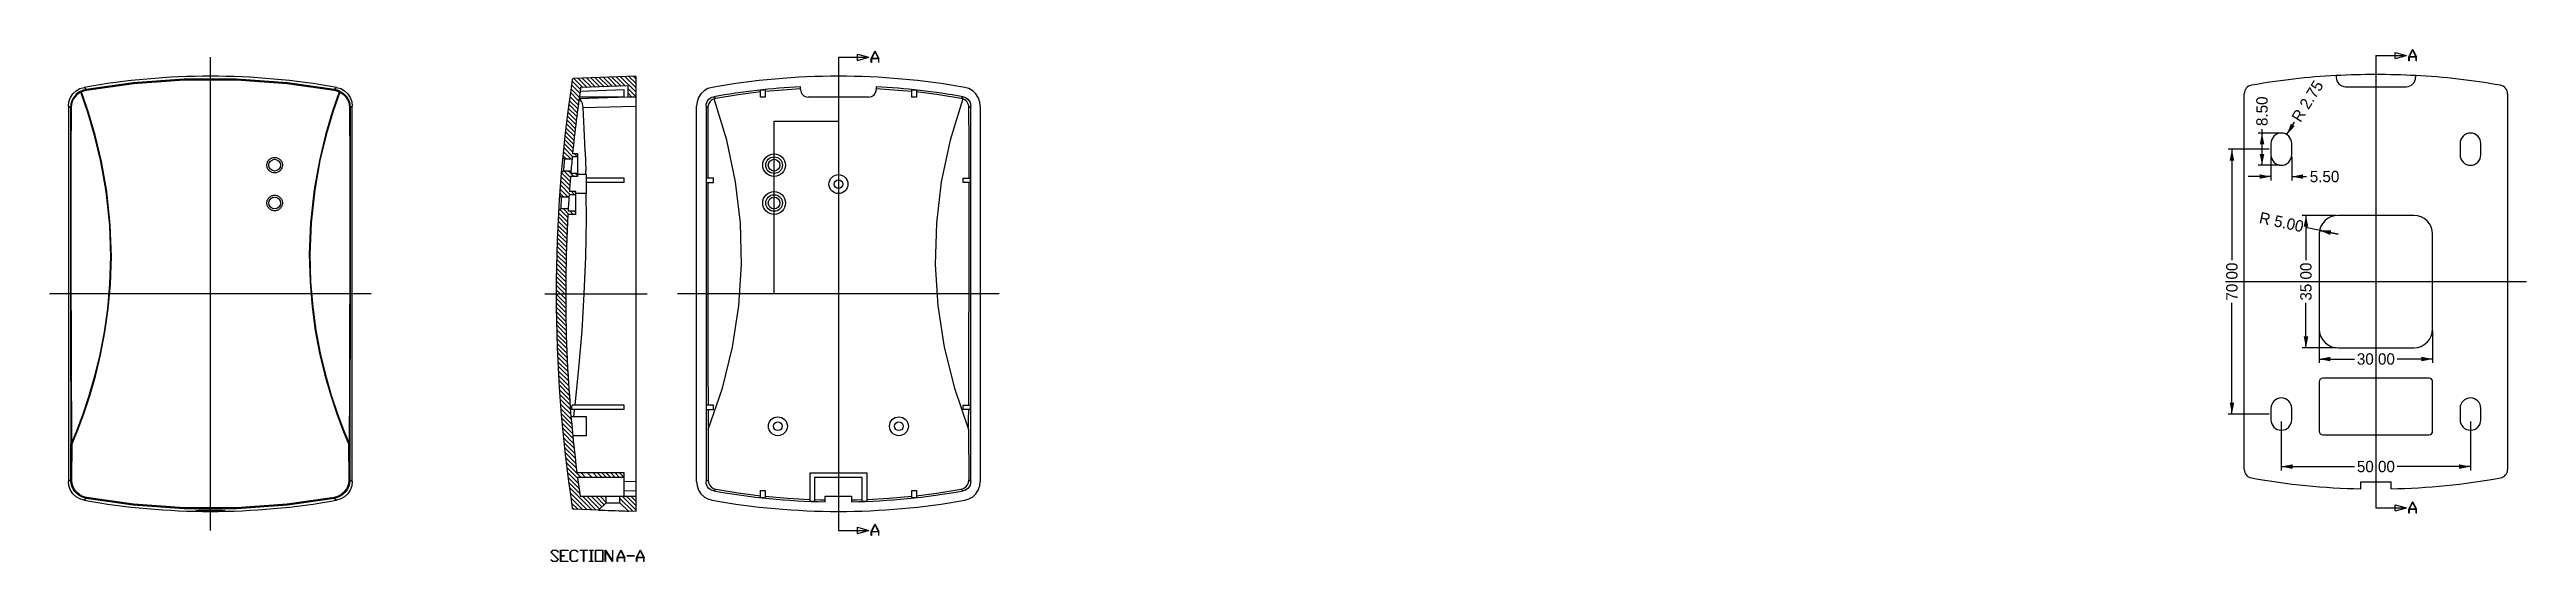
# Model space of a CAD drawing. Extents: x -572 to 82, y -63 to 72.
import ezdxf

# ---------------------------------------------------------------- set-up
doc = ezdxf.new("R2010")
doc.units = 0
doc.header["$MEASUREMENT"] = 0
for name, pattern in [('center', [0]), ('dashed', [0]), ('solid', [0])]:
    doc.linetypes.add(name, pattern=pattern)
doc.layers.add('254', color=7, linetype='solid')
doc.layers.add('255', color=7, linetype='solid')
doc.dimstyles.get("Standard").update_dxf_attribs({"dimtxt": 0.18, "dimasz": 0.18, "dimexe": 0.18, "dimexo": 0.0625, "dimgap": 0.09, "dimtad": 0, "dimtih": 1, "dimtoh": 1, "dimdec": 4, "dimzin": 0, "dimdsep": 46, "dimtxsty": 'Standard', "dimcen": 0.09, "dimadec": 0, "dimazin": 0, "dimtfac": 1, "dimtdec": 4, "dimtofl": 0, "dimtmove": 0, "dimatfit": 0, "dimfxl": 0, "dimtolj": 1, "dimtzin": 0, "dimarcsym": 0})

msp = doc.modelspace()

# ---------------------------------------------------------------- blocks, each defined once
blk = doc.blocks.new('*D57')
at = {"layer": '254', "color": 4, "linetype": 'solid'}
for p, q in [((32.48, 23.01), (23.91, 24.85)), ((27.59, 24.06), (32.48, 23.01))]:
    blk.add_line(p, q, dxfattribs=at)
blk.add_solid([(30.65, 24.02), (30.4, 22.85), (27.59, 24.06)], dxfattribs=at)
at = {"layer": '254', "color": 4, "linetype": 'solid', "insert": (17.52, 26.23), "char_height": 3, "attachment_point": 5, "rotation": 347.85944}
blk.add_mtext('{\\H3.000000;R 5.00}', dxfattribs=at)
blk = doc.blocks.new('*D59')
at = {"layer": '254', "color": 4, "linetype": 'solid'}
blk.add_line((18.93, 49.35), (20.95, 52.63), dxfattribs=at)
blk.add_solid([(19.99, 52.22), (21.02, 51.59), (18.93, 49.35)], dxfattribs=at)
at = {"layer": '254', "color": 4, "linetype": 'solid', "insert": (24.4, 58.19), "char_height": 3, "attachment_point": 5, "rotation": 58.2698}
blk.add_mtext('{\\H3.000000;R 2.75}', dxfattribs=at)
blk = doc.blocks.new('*D60')
at = {"layer": '254', "color": 4, "linetype": 'solid'}
for p, q in [((14.73, 43.51), (14.73, 37.26)), ((20.23, 43.51), (20.23, 37.26)), ((14.73, 38.26), (8.73, 38.26)), ((20.23, 38.26), (24.17, 38.26))]:
    blk.add_line(p, q, dxfattribs=at)
for points in [[(11.73, 37.66), (11.73, 38.86), (14.73, 38.26)], [(23.23, 38.86), (23.23, 37.66), (20.23, 38.26)]]:
    blk.add_solid(points, dxfattribs=at)
at = {"layer": '254', "color": 4, "linetype": 'solid', "insert": (28.91, 38.26), "char_height": 3, "attachment_point": 5}
blk.add_mtext('{\\H3.000000;5.50}', dxfattribs=at)
blk = doc.blocks.new('*D63')
at = {"layer": '254', "color": 4, "linetype": 'solid'}
for p, q in [((16.98, 49.76), (11.38, 49.76)), ((12.38, 49.76), (12.38, 50.79)), ((12.38, 41.26), (12.38, 49.76)), ((12.38, 49.76), (12.38, 49.76)), ((16.98, 41.26), (11.38, 41.26))]:
    blk.add_line(p, q, dxfattribs=at)
for points in [[(12.98, 46.76), (11.78, 46.76), (12.38, 49.76)], [(11.78, 44.26), (12.98, 44.26), (12.38, 41.26)]]:
    blk.add_solid(points, dxfattribs=at)
at = {"layer": '254', "color": 4, "linetype": 'solid', "insert": (12.38, 55.53), "char_height": 3, "attachment_point": 5, "rotation": 90}
blk.add_mtext('{\\H3.000000;8.50}', dxfattribs=at)
blk = doc.blocks.new('*D65')
at = {"layer": '254', "color": 4, "linetype": 'solid'}
for p, q in [((14.23, 45.51), (3.43, 45.51)), ((4.43, 45.51), (4.43, 16.16)), ((4.43, -24.49), (4.43, 4.87)), ((14.23, -24.49), (3.43, -24.49))]:
    blk.add_line(p, q, dxfattribs=at)
for points in [[(5.03, 42.51), (3.83, 42.51), (4.43, 45.51)], [(3.83, -21.49), (5.03, -21.49), (4.43, -24.49)]]:
    blk.add_solid(points, dxfattribs=at)
at = {"layer": '254', "color": 4, "linetype": 'solid', "insert": (4.43, 10.51), "char_height": 3, "attachment_point": 5, "rotation": 90}
blk.add_mtext('{\\H3.000000;70.00}', dxfattribs=at)
blk = doc.blocks.new('*D66')
at = {"layer": '254', "color": 4, "linetype": 'solid'}
for p, q in [((31.98, 28.01), (23, 28.01)), ((24, 28.01), (24, 16.16)), ((24, -6.99), (24, 4.87)), ((31.98, -6.99), (23, -6.99))]:
    blk.add_line(p, q, dxfattribs=at)
for points in [[(24.6, 25.01), (23.4, 25.01), (24, 28.01)], [(23.4, -3.99), (24.6, -3.99), (24, -6.99)]]:
    blk.add_solid(points, dxfattribs=at)
at = {"layer": '254', "color": 4, "linetype": 'solid', "insert": (24, 10.51), "char_height": 3, "attachment_point": 5, "rotation": 90}
blk.add_mtext('{\\H3.000000;35.00}', dxfattribs=at)
blk = doc.blocks.new('*D67')
at = {"layer": '254', "color": 4, "linetype": 'solid'}
for p, q in [((27.48, -2.49), (27.48, -10.95)), ((57.48, -2.49), (57.48, -10.95)), ((27.48, -9.95), (36.84, -9.95)), ((57.48, -9.95), (48.13, -9.95))]:
    blk.add_line(p, q, dxfattribs=at)
for points in [[(30.48, -9.35), (30.48, -10.55), (27.48, -9.95)], [(54.48, -10.55), (54.48, -9.35), (57.48, -9.95)]]:
    blk.add_solid(points, dxfattribs=at)
at = {"layer": '254', "color": 4, "linetype": 'solid', "insert": (42.48, -9.95), "char_height": 3, "attachment_point": 5}
blk.add_mtext('{\\H3.000000;30.00}', dxfattribs=at)
blk = doc.blocks.new('*D68')
at = {"layer": '254', "color": 4, "linetype": 'solid'}
for p, q in [((17.48, -26.49), (17.48, -39.37)), ((67.48, -26.49), (67.48, -39.37)), ((17.48, -38.37), (36.84, -38.37)), ((67.48, -38.37), (48.13, -38.37))]:
    blk.add_line(p, q, dxfattribs=at)
for points in [[(20.48, -37.77), (20.48, -38.97), (17.48, -38.37)], [(64.48, -38.97), (64.48, -37.77), (67.48, -38.37)]]:
    blk.add_solid(points, dxfattribs=at)
at = {"layer": '254', "color": 4, "linetype": 'solid', "insert": (42.48, -38.37), "char_height": 3, "attachment_point": 5}
blk.add_mtext('{\\H3.000000;50.00}', dxfattribs=at)

# ---------------------------------------------------------------- dimensions: what is measured, and where the dimension line sits
at = {"layer": '254', "color": 4, "linetype": 'solid'}
for base, p1, p2, picture, middle in [((12.377, 55.53), (17.581, 41.261), (17.581, 49.761), '*D63', (12.377, 55.53)), ((4.428, 10.511), (14.831, -24.489), (14.831, 45.511), '*D65', (4.428, 10.511)), ((24.002, 10.511), (32.581, -6.989), (32.581, 28.011), '*D66', (24.002, 10.511))]:
    dim = msp.add_linear_dim(base=base, p1=p1, p2=p2, angle=90, dimstyle='Standard', override={"dimtxt": 3, "dimasz": 3, "dimexe": 1, "dimexo": 0.6, "dimtih": 0, "dimtoh": 0, "dimdec": 2, "dimzin": 1, "dimtp": 0.05, "dimtm": 0.05, "dimtfac": 1.25, "dimtdec": 2, "dimtzin": 1}, dxfattribs=at)
    dim.commit()
    dim.dimension.update_dxf_attribs({"geometry": picture, "text_midpoint": middle, "text_rotation": 90})
for center, mpoint, picture, middle, turn in [((17.481, 47.011), (18.927, 49.35), '*D59', (24.395, 58.193), 58.269797), ((32.481, 23.011), (27.593, 24.063), '*D57', (17.515, 26.231), 347.859435)]:
    dim = msp.add_radius_dim(center=center, mpoint=mpoint, dimstyle='Standard', override={"dimtxt": 3, "dimasz": 3, "dimexe": 2.5, "dimexo": 1, "dimtih": 0, "dimtoh": 0, "dimdec": 2, "dimzin": 1, "dimse1": 1, "dimse2": 1, "dimsd2": 1, "dimtp": 0.05, "dimtm": 0.05, "dimtfac": 1.25, "dimtdec": 2, "dimtzin": 1}, dxfattribs=at)
    dim.commit()
    dim.dimension.update_dxf_attribs({"geometry": picture, "text_midpoint": middle, "text_rotation": turn})
for base, p1, p2, picture, middle in [((28.914, 38.259), (14.731, 44.111), (20.231, 44.111), '*D60', (28.914, 38.259)), ((42.481, -9.952), (27.481, -1.889), (57.481, -1.889), '*D67', (42.481, -9.952)), ((42.481, -38.366), (17.481, -25.889), (67.481, -25.889), '*D68', (42.481, -38.366))]:
    dim = msp.add_linear_dim(base=base, p1=p1, p2=p2, dimstyle='Standard', override={"dimtxt": 3, "dimasz": 3, "dimexe": 1, "dimexo": 0.6, "dimdec": 2, "dimzin": 1, "dimtp": 0.05, "dimtm": 0.05, "dimtfac": 1.25, "dimtdec": 2, "dimtzin": 1}, dxfattribs=at)
    dim.commit()
    dim.dimension.update_dxf_attribs({"geometry": picture, "text_midpoint": middle})

# ---------------------------------------------------------------- linework, layer by layer
at = {"layer": '254', "color": 1, "linetype": 'solid'}
for p, q in [((42.481, 70.238), (50.557, 70.238)), ((47.557, 69.434), (47.557, 71.042)), ((47.557, 71.042), (50.557, 70.238)), ((47.557, 69.434), (50.557, 70.238)), ((51.16, 69.868), (52.143, 71.833)), ((51.16, 68.876), (51.16, 69.868)), ((51.233, 68.876), (51.16, 68.876)), ((53.133, 69.828), (51.233, 69.828)), ((51.233, 69.828), (51.233, 68.876)), ((52.183, 71.759), (51.246, 69.885)), ((53.12, 69.885), (51.246, 69.885)), ((52.143, 71.833), (52.223, 71.833)), ((53.12, 69.885), (52.183, 71.759)), ((52.223, 71.833), (53.206, 69.868)), ((53.133, 68.876), (53.133, 69.828)), ((53.206, 68.876), (53.133, 68.876)), ((53.206, 68.876), (53.206, 69.868)), ((42.481, -49.289), (50.557, -49.289)), ((47.557, -50.093), (47.557, -48.485)), ((47.557, -48.485), (50.557, -49.289)), ((47.557, -50.093), (50.557, -49.289)), ((51.16, -49.659), (52.143, -47.693)), ((51.16, -50.65), (51.16, -49.659)), ((51.233, -50.65), (51.16, -50.65)), ((53.133, -49.699), (51.233, -49.699)), ((51.233, -49.699), (51.233, -50.65)), ((52.183, -47.768), (51.246, -49.642)), ((53.12, -49.642), (51.246, -49.642)), ((52.143, -47.693), (52.223, -47.693)), ((53.12, -49.642), (52.183, -47.768)), ((52.223, -47.693), (53.206, -49.659)), ((53.133, -50.65), (53.133, -49.699)), ((53.206, -50.65), (53.133, -50.65)), ((53.206, -50.65), (53.206, -49.659))]:
    msp.add_line(p, q, dxfattribs=at)
at = {"layer": '254', "color": 1, "linetype": 'dashed'}
for p, q in [((42.481, 70.238), (42.481, -49.289)), ((2.681, 10.511), (82.281, 10.511))]:
    msp.add_line(p, q, dxfattribs=at)
at = {"layer": '254', "color": 3, "linetype": 'solid'}
for p, q in [((7.681, -39.112), (7.681, 60.134)), ((31.981, 65.017), (31.981, 64.511)), ((34.481, 62.011), (50.481, 62.011)), ((52.981, 65.017), (52.981, 64.511)), ((77.281, 60.134), (77.281, -39.112)), ((14.731, 47.011), (14.731, 44.011)), ((20.231, 44.011), (20.231, 47.011)), ((64.731, 47.011), (64.731, 44.011)), ((70.231, 44.011), (70.231, 47.011)), ((52.481, 28.011), (32.481, 28.011)), ((27.481, 23.011), (27.481, -1.989)), ((57.481, -1.989), (57.481, 23.011)), ((32.481, -6.989), (52.481, -6.989)), ((27.481, -15.989), (27.481, -28.989)), ((56.481, -14.989), (28.481, -14.989)), ((57.481, -28.989), (57.481, -15.989)), ((14.731, -22.989), (14.731, -25.989)), ((20.231, -25.989), (20.231, -22.989)), ((64.731, -22.989), (64.731, -25.989)), ((70.231, -25.989), (70.231, -22.989)), ((28.481, -29.989), (56.481, -29.989)), ((38.481, -44.246), (38.481, -42.389)), ((38.481, -42.389), (46.481, -42.389)), ((46.481, -44.246), (46.481, -42.389))]:
    msp.add_line(p, q, dxfattribs=at)
for centre, radius, start, end in [((9.981, 60.134), 2.3, 100.117982, 180), ((42.481, -121.989), 187.3, 93.213675, 100.117981), ((42.481, -121.989), 187.227, 86.785065, 93.214935), ((34.481, 64.511), 2.5, 180, 270), ((50.481, 64.511), 2.5, 270, 360), ((42.481, -121.989), 187.3, 79.882019, 86.786325), ((74.981, 60.134), 2.3, 0, 79.882018), ((17.481, 47.011), 2.75, 90, 180), ((17.481, 47.011), 2.75, 0, 90), ((67.481, 47.011), 2.75, 0, 180), ((17.481, 44.011), 2.75, 180, 360), ((67.481, 44.011), 2.75, 180, 360), ((32.481, 23.011), 5, 90, 180), ((52.481, 23.011), 5, 0, 90), ((32.481, -1.989), 5, 180, 270), ((52.481, -1.989), 5, 270, 360), ((28.481, -15.989), 1, 90, 180), ((56.481, -15.989), 1, 0, 90), ((17.481, -22.989), 2.75, 0, 180), ((17.481, -25.989), 2.75, 180, 360), ((67.481, -22.989), 2.75, 0, 180), ((67.481, -25.989), 2.75, 180, 360), ((28.481, -28.989), 1, 180, 270), ((56.481, -28.989), 1, 270, 360), ((9.981, -39.112), 2.3, 180, 259.882022), ((74.981, -39.112), 2.3, 280.117978, 360), ((42.481, 143.011), 187.3, 259.882019, 268.776292), ((42.481, 143.011), 187.3, 271.223708, 280.117981)]:
    msp.add_arc(centre, radius, start, end, dxfattribs=at)
at = {"layer": '255', "color": 1, "linetype": 'center'}
for p, q in [((-529.972, 69.786), (-529.972, -55.214)), ((-363.939, 69.786), (-363.939, -55.214)), ((-380.939, 52.904), (-363.939, 52.904)), ((-380.939, 7.286), (-380.939, 52.904)), ((-487.472, 7.286), (-572.472, 7.286)), ((-321.439, 7.286), (-406.439, 7.286))]:
    msp.add_line(p, q, dxfattribs=at)
at = {"layer": '255', "color": 1, "linetype": 'solid'}
for p, q in [((-363.939, 69.786), (-355.863, 69.786)), ((-358.863, 70.589), (-355.863, 69.786)), ((-358.863, 68.982), (-358.863, 70.589)), ((-358.863, 68.982), (-355.863, 69.786)), ((-355.26, 69.415), (-354.277, 71.381)), ((-355.26, 68.424), (-355.26, 69.415)), ((-355.187, 68.424), (-355.26, 68.424)), ((-355.187, 69.375), (-355.187, 68.424)), ((-353.287, 69.375), (-355.187, 69.375)), ((-354.237, 71.307), (-355.174, 69.432)), ((-353.3, 69.432), (-355.174, 69.432)), ((-354.277, 71.381), (-354.197, 71.381)), ((-353.3, 69.432), (-354.237, 71.307)), ((-354.197, 71.381), (-353.214, 69.415)), ((-353.287, 68.424), (-353.287, 69.375)), ((-353.214, 68.424), (-353.287, 68.424)), ((-353.214, 68.424), (-353.214, 69.415)), ((-363.939, -55.214), (-355.863, -55.214)), ((-358.863, -54.411), (-355.863, -55.214)), ((-358.863, -56.018), (-358.863, -54.411)), ((-358.863, -56.018), (-355.863, -55.214)), ((-355.26, -55.585), (-354.277, -53.619)), ((-355.26, -56.576), (-355.26, -55.585)), ((-355.187, -56.576), (-355.26, -56.576)), ((-355.187, -55.625), (-355.187, -56.576)), ((-353.287, -55.625), (-355.187, -55.625)), ((-354.237, -53.693), (-355.174, -55.568)), ((-353.3, -55.568), (-355.174, -55.568)), ((-354.277, -53.619), (-354.197, -53.619)), ((-353.3, -55.568), (-354.237, -53.693)), ((-354.197, -53.619), (-353.214, -55.585)), ((-353.287, -56.576), (-353.287, -55.625)), ((-353.214, -56.576), (-353.287, -56.576)), ((-353.214, -56.576), (-353.214, -55.585)), ((-439.995, -60.965), (-439.473, -60.432)), ((-438.021, -62.914), (-439.995, -60.965)), ((-439.982, -62.944), (-439.92, -62.898)), ((-439.473, -63.432), (-439.982, -62.944)), ((-439.92, -62.898), (-439.442, -63.375)), ((-439.442, -60.503), (-439.906, -60.965)), ((-437.932, -62.914), (-439.906, -60.965)), ((-439.473, -60.432), (-438.455, -60.432)), ((-438.455, -63.432), (-439.473, -63.432)), ((-438.486, -60.503), (-439.442, -60.503)), ((-439.442, -63.375), (-438.486, -63.375)), ((-437.993, -60.981), (-438.486, -60.503)), ((-438.486, -63.375), (-438.021, -62.914)), ((-438.455, -60.432), (-437.947, -60.935)), ((-437.932, -62.914), (-438.455, -63.432)), ((-437.947, -60.935), (-437.993, -60.981)), ((-437.387, -60.432), (-435.377, -60.432)), ((-437.387, -63.432), (-437.387, -60.432)), ((-435.377, -63.432), (-437.387, -63.432)), ((-437.314, -60.503), (-437.314, -61.911)), ((-435.377, -60.503), (-437.314, -60.503)), ((-437.314, -61.911), (-436.364, -61.911)), ((-437.314, -61.969), (-437.314, -63.375)), ((-436.364, -61.969), (-437.314, -61.969)), ((-437.314, -63.375), (-435.377, -63.375)), ((-436.364, -61.911), (-436.364, -61.969)), ((-435.377, -60.432), (-435.377, -60.503)), ((-435.377, -63.432), (-435.377, -63.375)), ((-434.83, -60.943), (-434.315, -60.432)), ((-434.83, -62.936), (-434.83, -60.943)), ((-434.315, -63.432), (-434.83, -62.936)), ((-434.285, -60.503), (-434.757, -60.973)), ((-434.757, -60.973), (-434.757, -62.906)), ((-434.757, -62.906), (-434.285, -63.375)), ((-434.315, -60.432), (-433.297, -60.432)), ((-433.297, -63.432), (-434.315, -63.432)), ((-433.329, -60.503), (-434.285, -60.503)), ((-434.285, -63.375), (-433.329, -63.375)), ((-432.836, -60.981), (-433.329, -60.503)), ((-433.329, -63.375), (-432.836, -62.898)), ((-433.297, -60.432), (-432.79, -60.935)), ((-432.79, -62.944), (-433.297, -63.432)), ((-432.79, -60.935), (-432.836, -60.981)), ((-432.79, -62.944), (-432.836, -62.898)), ((-432.237, -60.432), (-430.263, -60.432)), ((-432.237, -60.503), (-432.237, -60.432)), ((-431.286, -60.503), (-432.237, -60.503)), ((-431.286, -63.432), (-431.286, -60.503)), ((-431.213, -63.432), (-431.286, -63.432)), ((-431.213, -60.503), (-431.213, -63.432)), ((-430.263, -60.503), (-431.213, -60.503)), ((-430.263, -60.503), (-430.263, -60.432)), ((-429.722, -60.432), (-428.735, -60.432)), ((-429.722, -60.503), (-429.722, -60.432)), ((-429.257, -60.503), (-429.722, -60.503)), ((-429.722, -63.375), (-429.257, -63.375)), ((-429.722, -63.432), (-429.722, -63.375)), ((-428.735, -63.432), (-429.722, -63.432)), ((-429.257, -63.375), (-429.257, -60.503)), ((-429.2, -60.503), (-429.2, -63.375)), ((-428.735, -60.503), (-429.2, -60.503)), ((-429.2, -63.375), (-428.735, -63.375)), ((-428.735, -60.432), (-428.735, -60.503)), ((-428.735, -63.432), (-428.735, -63.375)), ((-428.187, -60.432), (-426.14, -60.432)), ((-428.187, -63.432), (-428.187, -60.432)), ((-426.14, -63.432), (-428.187, -63.432)), ((-428.114, -60.506), (-428.114, -63.409)), ((-426.213, -60.506), (-428.114, -60.506)), ((-426.213, -63.409), (-428.114, -63.409)), ((-426.213, -63.409), (-426.213, -60.506)), ((-426.14, -63.432), (-426.14, -60.432)), ((-425.587, -60.491), (-425.51, -60.474)), ((-425.587, -63.432), (-425.587, -60.491)), ((-425.514, -63.432), (-425.587, -63.432)), ((-425.514, -60.585), (-425.514, -63.432)), ((-423.616, -63.432), (-425.514, -60.585)), ((-425.51, -60.474), (-423.613, -63.331)), ((-423.54, -63.432), (-423.616, -63.432)), ((-423.613, -60.474), (-423.54, -60.474)), ((-423.613, -63.331), (-423.613, -60.474)), ((-423.54, -63.432), (-423.54, -60.474)), ((-422.444, -62.44), (-421.46, -60.474)), ((-422.444, -63.432), (-422.444, -62.44)), ((-422.371, -63.432), (-422.444, -63.432)), ((-422.371, -62.48), (-422.371, -63.432)), ((-420.47, -62.48), (-422.371, -62.48)), ((-421.421, -60.549), (-422.358, -62.423)), ((-420.484, -62.423), (-422.358, -62.423)), ((-421.46, -60.474), (-421.381, -60.474)), ((-420.484, -62.423), (-421.421, -60.549)), ((-421.381, -60.474), (-420.397, -62.44)), ((-420.47, -63.432), (-420.47, -62.48)), ((-420.397, -63.432), (-420.47, -63.432)), ((-420.397, -63.432), (-420.397, -62.44)), ((-419.851, -61.932), (-417.877, -61.932)), ((-419.851, -61.974), (-419.851, -61.932)), ((-417.877, -61.974), (-419.851, -61.974)), ((-417.877, -61.974), (-417.877, -61.932)), ((-417.33, -62.44), (-416.346, -60.474)), ((-417.33, -63.432), (-417.33, -62.44)), ((-417.257, -63.432), (-417.33, -63.432)), ((-417.257, -62.48), (-417.257, -63.432)), ((-415.356, -62.48), (-417.257, -62.48)), ((-416.306, -60.549), (-417.244, -62.423)), ((-415.369, -62.423), (-417.244, -62.423)), ((-416.346, -60.474), (-416.267, -60.474)), ((-415.369, -62.423), (-416.306, -60.549)), ((-416.267, -60.474), (-415.283, -62.44)), ((-415.356, -63.432), (-415.356, -62.48)), ((-415.283, -63.432), (-415.356, -63.432)), ((-415.283, -63.432), (-415.283, -62.44))]:
    msp.add_line(p, q, dxfattribs=at)
at = {"layer": '255', "color": 3, "linetype": 'solid'}
for p, q in [((-567.34, 58.053), (-566.941, 59.154)), ((-566.941, 59.154), (-566.307, 60.119)), ((-566.23, 58.991), (-566.589, 58.276)), ((-566.307, 60.119), (-565.468, 60.913)), ((-565.824, 59.559), (-566.23, 58.991)), ((-565.74, 59.354), (-566.122, 58.819)), ((-565.401, 60.01), (-565.824, 59.559)), ((-565.342, 59.777), (-565.74, 59.354)), ((-565.468, 60.913), (-564.454, 61.5)), ((-564.978, 60.365), (-565.401, 60.01)), ((-564.943, 60.11), (-565.342, 59.777)), ((-564.567, 60.642), (-564.978, 60.365)), ((-564.555, 60.371), (-564.943, 60.11)), ((-564.173, 60.856), (-564.567, 60.642)), ((-564.184, 60.573), (-564.555, 60.371)), ((-564.454, 61.5), (-563.353, 61.83)), ((-564.217, 60.695), (-564.213, 60.796)), ((-564.185, 60.572), (-564.217, 60.695)), ((-564.213, 60.796), (-564.173, 60.856)), ((-564.185, 60.572), (-564.138, 60.592)), ((-562.328, 55.183), (-564.184, 60.573)), ((-564.173, 60.856), (-563.48, 61.151)), ((-564.173, 60.856), (-564.148, 60.827)), ((-564.148, 60.827), (-564.099, 60.746)), ((-564.138, 60.592), (-564.088, 60.612)), ((-564.099, 60.746), (-564.036, 60.632)), ((-564.088, 60.612), (-564.036, 60.632)), ((-564.034, 60.633), (-563.385, 60.909)), ((-562.179, 55.235), (-564.034, 60.633)), ((-563.48, 61.151), (-562.75, 61.338)), ((-563.385, 60.909), (-562.699, 61.085)), ((-563.153, 61.667), (-563.353, 61.83)), ((-562.952, 61.502), (-563.153, 61.667)), ((-562.75, 61.338), (-562.952, 61.502)), ((-562.75, 61.338), (-550.339, 63.107)), ((-562.75, 61.338), (-562.741, 61.303)), ((-562.741, 61.303), (-562.722, 61.212)), ((-562.722, 61.212), (-562.699, 61.085)), ((-562.699, 61.085), (-550.308, 62.852)), ((-550.339, 63.107), (-536.88, 64.084)), ((-550.308, 62.852), (-536.869, 63.829)), ((-536.88, 64.084), (-523.07, 64.084)), ((-536.869, 63.829), (-523.081, 63.829)), ((-523.081, 63.829), (-509.64, 62.853)), ((-523.07, 64.084), (-509.609, 63.107)), ((-509.64, 62.853), (-497.246, 61.085)), ((-509.609, 63.107), (-497.194, 61.338)), ((-495.911, 60.633), (-497.741, 55.312)), ((-495.761, 60.572), (-497.592, 55.259)), ((-497.223, 61.212), (-497.246, 61.085)), ((-497.246, 61.085), (-496.56, 60.909)), ((-497.204, 61.303), (-497.223, 61.212)), ((-497.194, 61.338), (-497.204, 61.303)), ((-497.194, 61.338), (-496.993, 61.502)), ((-497.194, 61.338), (-496.465, 61.151)), ((-496.993, 61.502), (-496.792, 61.667)), ((-496.792, 61.667), (-496.591, 61.83)), ((-496.591, 61.83), (-495.491, 61.5)), ((-496.56, 60.909), (-495.911, 60.633)), ((-496.465, 61.151), (-495.771, 60.856)), ((-495.846, 60.746), (-495.909, 60.632)), ((-495.857, 60.612), (-495.909, 60.632)), ((-495.807, 60.592), (-495.857, 60.612)), ((-495.797, 60.827), (-495.846, 60.746)), ((-495.76, 60.572), (-495.807, 60.592)), ((-495.771, 60.856), (-495.797, 60.827)), ((-495.771, 60.856), (-495.435, 60.676)), ((-495.771, 60.856), (-495.732, 60.796)), ((-495.761, 60.572), (-495.443, 60.402)), ((-495.727, 60.694), (-495.76, 60.572)), ((-495.732, 60.796), (-495.727, 60.694)), ((-495.491, 61.5), (-494.478, 60.914)), ((-495.443, 60.402), (-495.11, 60.189)), ((-495.435, 60.676), (-495.081, 60.448)), ((-495.11, 60.189), (-494.764, 59.921)), ((-495.081, 60.448), (-494.714, 60.162)), ((-494.764, 59.921), (-494.413, 59.588)), ((-494.714, 60.162), (-494.341, 59.808)), ((-494.478, 60.914), (-493.639, 60.12)), ((-494.413, 59.588), (-494.065, 59.176)), ((-494.341, 59.808), (-493.971, 59.369)), ((-494.065, 59.176), (-493.734, 58.668)), ((-493.971, 59.369), (-493.62, 58.829)), ((-493.639, 60.12), (-493.004, 59.154)), ((-493.004, 59.154), (-492.605, 58.053)), ((-417.531, 64.786), (-433.996, 64.211)), ((-432.482, 58.931), (-425.003, 59.15)), ((-420.531, 59.286), (-432.433, 59.286)), ((-420.531, 61.172), (-432.224, 60.762)), ((-419.531, 62.214), (-432.078, 61.776)), ((-425.003, 59.15), (-419.532, 59.31)), ((-420.531, 59.286), (-420.531, 61.172)), ((-419.531, 59.286), (-419.531, 62.214)), ((-417.531, 59.286), (-419.531, 59.286)), ((-417.531, 64.786), (-417.531, 59.286)), ((-417.531, 59.233), (-417.531, -50.214)), ((-400.908, 59.154), (-401.307, 58.053)), ((-400.273, 60.12), (-400.908, 59.154)), ((-399.434, 60.914), (-400.273, 60.12)), ((-398.42, 61.5), (-399.434, 60.914)), ((-397.32, 61.83), (-398.42, 61.5)), ((-398.186, 58.695), (-397.797, 59.006)), ((-397.797, 59.006), (-397.355, 59.233)), ((-397.355, 59.233), (-396.878, 59.368)), ((-396.614, 59.15), (-396.878, 59.368)), ((-396.35, 58.931), (-396.614, 59.15)), ((-396.35, 58.931), (-396.504, 58.899)), ((-390.453, 59.877), (-396.35, 58.931)), ((-384.539, 60.632), (-390.453, 59.877)), ((-384.539, 59.286), (-384.539, 61.044)), ((-383.339, 59.286), (-384.539, 59.286)), ((-373.948, 61.417), (-383.339, 60.762)), ((-383.339, 61.172), (-383.339, 59.286)), ((-373.939, 61.286), (-373.939, 62.017)), ((-355.939, 59.286), (-371.939, 59.286)), ((-353.939, 62.017), (-353.939, 61.286)), ((-344.539, 60.762), (-353.93, 61.417)), ((-344.539, 59.286), (-344.539, 61.172)), ((-343.339, 59.286), (-344.539, 59.286)), ((-343.339, 61.044), (-343.339, 59.286)), ((-337.425, 59.877), (-343.339, 60.632)), ((-331.528, 58.931), (-337.425, 59.877)), ((-331.528, 58.931), (-331.264, 59.15)), ((-331.375, 58.899), (-331.528, 58.931)), ((-331.264, 59.15), (-331, 59.368)), ((-331, 59.368), (-330.523, 59.233)), ((-329.458, 61.5), (-330.558, 61.83)), ((-330.523, 59.233), (-330.081, 59.005)), ((-330.081, 59.005), (-329.692, 58.695)), ((-328.444, 60.913), (-329.458, 61.5)), ((-327.605, 60.119), (-328.444, 60.913)), ((-326.97, 59.154), (-327.605, 60.119)), ((-326.571, 58.053), (-326.97, 59.154)), ((-567.472, 56.911), (-567.34, 58.053)), ((-567.296, 56.763), (-567.472, 56.911)), ((-567.472, 56.911), (-567.472, -42.34)), ((-567.119, 56.615), (-567.296, 56.763)), ((-566.942, 56.466), (-567.119, 56.615)), ((-566.942, 56.466), (-566.963, 44.111)), ((-566.849, 57.405), (-566.942, 56.466)), ((-566.922, 56.46), (-566.942, 56.466)), ((-566.869, 56.455), (-566.922, 56.46)), ((-566.791, 56.451), (-566.869, 56.455)), ((-566.589, 58.276), (-566.849, 57.405)), ((-566.791, 56.451), (-566.813, 44.103)), ((-566.704, 57.33), (-566.791, 56.451)), ((-566.46, 58.147), (-566.704, 57.33)), ((-566.122, 58.819), (-566.46, 58.147)), ((-560.547, 49.137), (-562.328, 55.183)), ((-560.397, 49.181), (-562.179, 55.235)), ((-497.741, 55.312), (-499.51, 49.32)), ((-497.592, 55.259), (-499.361, 49.275)), ((-493.734, 58.668), (-493.444, 58.044)), ((-493.62, 58.829), (-493.312, 58.165)), ((-493.444, 58.044), (-493.233, 57.289)), ((-493.312, 58.165), (-493.087, 57.362)), ((-493.233, 57.289), (-493.153, 56.451)), ((-493.075, 56.455), (-493.153, 56.451)), ((-493.153, 56.451), (-493.129, 41.671)), ((-493.087, 57.362), (-493.003, 56.466)), ((-493.023, 56.46), (-493.075, 56.455)), ((-493.003, 56.466), (-493.023, 56.46)), ((-493.003, 56.466), (-492.826, 56.615)), ((-493.003, 56.466), (-492.979, 41.677)), ((-492.826, 56.615), (-492.649, 56.763)), ((-492.649, 56.763), (-492.472, 56.911)), ((-492.605, 58.053), (-492.472, 56.911)), ((-492.472, -42.34), (-492.472, 56.911)), ((-432.142, 58.507), (-432.499, 58.806)), ((-431.85, 58.094), (-432.142, 58.507)), ((-431.627, 57.599), (-431.85, 58.094)), ((-431.479, 57.058), (-431.627, 57.599)), ((-431.407, 56.502), (-431.479, 57.058)), ((-431.407, 56.502), (-424.467, 56.706)), ((-430.93, 47.195), (-431.407, 56.502)), ((-424.467, 56.706), (-417.531, 56.909)), ((-401.307, 58.053), (-401.439, 56.911)), ((-401.439, -42.34), (-401.439, 56.911)), ((-398.938, 56.909), (-398.888, 57.402)), ((-398.695, 56.706), (-398.938, 56.909)), ((-398.938, 56.909), (-398.938, -42.337)), ((-398.888, 57.402), (-398.742, 57.878)), ((-398.742, 57.878), (-398.505, 58.314)), ((-398.453, 56.502), (-398.695, 56.706)), ((-398.505, 58.314), (-398.186, 58.695)), ((-398.453, 56.502), (-398.47, 47.198)), ((-398.388, 57.058), (-398.453, 56.502)), ((-398.189, 57.598), (-398.388, 57.058)), ((-397.855, 58.093), (-398.189, 57.598)), ((-397.391, 58.507), (-397.855, 58.093)), ((-396.803, 58.806), (-397.391, 58.507)), ((-396.655, 58.858), (-396.803, 58.806)), ((-393.455, 47.853), (-396.803, 58.806)), ((-396.504, 58.899), (-396.655, 58.858)), ((-331.076, 58.806), (-334.424, 47.853)), ((-331.224, 58.858), (-331.375, 58.899)), ((-331.076, 58.806), (-331.224, 58.858)), ((-330.488, 58.507), (-331.076, 58.806)), ((-330.024, 58.094), (-330.488, 58.507)), ((-329.69, 57.599), (-330.024, 58.094)), ((-329.692, 58.695), (-329.373, 58.314)), ((-329.491, 57.058), (-329.69, 57.599)), ((-329.425, 56.502), (-329.491, 57.058)), ((-329.425, 56.502), (-329.183, 56.706)), ((-329.409, 47.195), (-329.425, 56.502)), ((-329.373, 58.314), (-329.136, 57.877)), ((-329.183, 56.706), (-328.941, 56.909)), ((-329.136, 57.877), (-328.99, 57.402)), ((-328.99, 57.402), (-328.941, 56.909)), ((-328.941, -42.337), (-328.941, 56.909)), ((-326.439, 56.911), (-326.571, 58.053)), ((-326.439, 56.911), (-326.439, -42.34)), ((-558.901, 42.248), (-560.547, 49.137)), ((-558.751, 42.283), (-560.397, 49.181)), ((-499.51, 49.32), (-501.142, 42.531)), ((-499.361, 49.275), (-500.992, 42.495)), ((-430.857, 44.776), (-430.93, 47.195)), ((-398.47, 47.198), (-398.48, 37.886)), ((-391.14, 36.907), (-393.455, 47.853)), ((-334.424, 47.853), (-336.738, 36.907)), ((-329.399, 37.886), (-329.409, 47.195)), ((-566.963, 44.111), (-566.971, 33.173)), ((-566.813, 44.103), (-566.821, 33.172)), ((-557.508, 34.338), (-558.901, 42.248)), ((-557.358, 34.363), (-558.751, 42.283)), ((-515.023, 41.271), (-515.013, 41.484)), ((-515.01, 41.057), (-515.023, 41.271)), ((-515.013, 41.484), (-514.981, 41.698)), ((-514.974, 40.844), (-515.01, 41.057)), ((-514.981, 41.698), (-514.927, 41.905)), ((-514.917, 40.638), (-514.974, 40.844)), ((-514.927, 41.905), (-514.851, 42.106)), ((-514.839, 40.439), (-514.917, 40.638)), ((-514.851, 42.106), (-514.753, 42.3)), ((-514.74, 40.248), (-514.839, 40.439)), ((-514.753, 42.3), (-514.637, 42.481)), ((-514.623, 40.07), (-514.74, 40.248)), ((-514.637, 42.481), (-514.503, 42.649)), ((-514.487, 39.905), (-514.623, 40.07)), ((-514.503, 42.649), (-514.35, 42.803)), ((-514.334, 39.754), (-514.487, 39.905)), ((-514.35, 42.803), (-514.183, 42.938)), ((-514.168, 39.621), (-514.334, 39.754)), ((-514.183, 42.938), (-514.003, 43.056)), ((-513.988, 39.507), (-514.168, 39.621)), ((-514.003, 43.056), (-513.808, 43.155)), ((-513.796, 39.41), (-513.988, 39.507)), ((-513.808, 43.155), (-513.607, 43.233)), ((-513.597, 39.335), (-513.796, 39.41)), ((-513.607, 43.233), (-513.402, 43.288)), ((-513.395, 39.281), (-513.597, 39.335)), ((-513.402, 43.288), (-513.19, 43.322)), ((-513.19, 43.322), (-512.972, 43.333)), ((-512.972, 43.333), (-512.755, 43.322)), ((-512.755, 43.322), (-512.544, 43.288)), ((-512.346, 39.335), (-512.549, 39.281)), ((-512.544, 43.288), (-512.339, 43.233)), ((-512.147, 39.411), (-512.346, 39.335)), ((-512.339, 43.233), (-512.138, 43.156)), ((-511.955, 39.508), (-512.147, 39.411)), ((-512.138, 43.156), (-511.944, 43.057)), ((-511.775, 39.623), (-511.955, 39.508)), ((-511.944, 43.057), (-511.763, 42.94)), ((-511.609, 39.755), (-511.775, 39.623)), ((-511.763, 42.94), (-511.596, 42.804)), ((-511.456, 39.906), (-511.609, 39.755)), ((-511.596, 42.804), (-511.443, 42.65)), ((-511.321, 40.071), (-511.456, 39.906)), ((-511.443, 42.65), (-511.308, 42.482)), ((-511.204, 40.249), (-511.321, 40.071)), ((-511.308, 42.482), (-511.192, 42.302)), ((-511.105, 40.441), (-511.204, 40.249)), ((-511.192, 42.302), (-511.095, 42.108)), ((-511.026, 40.64), (-511.105, 40.441)), ((-511.095, 42.108), (-511.019, 41.908)), ((-510.97, 40.846), (-511.026, 40.64)), ((-511.019, 41.908), (-510.964, 41.7)), ((-510.934, 41.059), (-510.97, 40.846)), ((-510.964, 41.7), (-510.932, 41.486)), ((-510.922, 41.272), (-510.934, 41.059)), ((-510.932, 41.486), (-510.922, 41.272)), ((-501.142, 42.531), (-502.522, 34.812)), ((-500.992, 42.495), (-502.372, 34.787)), ((-493.129, 41.671), (-493.123, 26.911)), ((-492.979, 41.677), (-492.973, 26.911)), ((-436.643, 39.736), (-437.185, 39.237)), ((-436.818, 43.333), (-436.365, 42.836)), ((-436.64, 39.768), (-436.643, 39.744)), ((-436.643, 39.744), (-436.643, 39.736)), ((-434.634, 39.736), (-436.643, 39.736)), ((-436.633, 39.861), (-436.64, 39.768)), ((-436.626, 39.931), (-436.633, 39.861)), ((-436.619, 40.015), (-436.626, 39.931)), ((-436.61, 40.112), (-436.619, 40.015)), ((-436.578, 40.476), (-436.61, 40.112)), ((-436.565, 40.617), (-436.578, 40.476)), ((-436.552, 40.765), (-436.565, 40.617)), ((-436.538, 40.919), (-436.552, 40.765)), ((-436.524, 41.08), (-436.538, 40.919)), ((-436.509, 41.241), (-436.524, 41.08)), ((-436.48, 41.565), (-436.509, 41.241)), ((-436.466, 41.723), (-436.48, 41.565)), ((-436.452, 41.878), (-436.466, 41.723)), ((-436.438, 42.028), (-436.452, 41.878)), ((-436.425, 42.168), (-436.438, 42.028)), ((-436.413, 42.298), (-436.425, 42.168)), ((-436.403, 42.418), (-436.413, 42.298)), ((-436.393, 42.524), (-436.403, 42.418)), ((-436.385, 42.617), (-436.393, 42.524)), ((-436.378, 42.695), (-436.385, 42.617)), ((-436.372, 42.756), (-436.378, 42.695)), ((-436.368, 42.8), (-436.372, 42.756)), ((-436.366, 42.826), (-436.368, 42.8)), ((-436.365, 42.836), (-436.366, 42.826)), ((-434.354, 42.836), (-436.365, 42.836)), ((-432.831, 43.486), (-434.291, 43.486)), ((-432.831, 44.286), (-434.214, 44.286)), ((-432.831, 38.286), (-432.831, 44.286)), ((-430.857, 44.776), (-430.707, 39.78)), ((-430.677, 38.786), (-430.707, 39.78)), ((-566.971, 33.173), (-566.97, 23.385)), ((-566.821, 33.172), (-566.82, 23.389)), ((-556.569, 25.457), (-557.508, 34.338)), ((-556.419, 25.469), (-557.358, 34.363)), ((-514.501, 32.652), (-514.348, 32.805)), ((-514.348, 32.805), (-514.182, 32.94)), ((-514.182, 32.94), (-514.001, 33.057)), ((-514.001, 33.057), (-513.807, 33.157)), ((-513.807, 33.157), (-513.606, 33.234)), ((-513.606, 33.234), (-513.401, 33.289)), ((-513.401, 33.289), (-513.19, 33.323)), ((-513.187, 39.249), (-513.395, 39.281)), ((-513.19, 33.323), (-512.972, 33.334)), ((-512.972, 39.237), (-513.187, 39.249)), ((-512.757, 39.249), (-512.972, 39.237)), ((-512.972, 33.334), (-512.755, 33.323)), ((-512.549, 39.281), (-512.757, 39.249)), ((-512.755, 33.323), (-512.544, 33.29)), ((-512.544, 33.29), (-512.34, 33.235)), ((-512.34, 33.235), (-512.14, 33.157)), ((-512.14, 33.157), (-511.946, 33.059)), ((-511.946, 33.059), (-511.765, 32.942)), ((-511.765, 32.942), (-511.598, 32.806)), ((-511.598, 32.806), (-511.445, 32.652)), ((-502.522, 34.812), (-503.484, 26.057)), ((-502.372, 34.787), (-503.334, 26.044)), ((-437.637, 33.334), (-437.172, 32.836)), ((-437.177, 32.757), (-437.181, 32.697)), ((-437.174, 32.8), (-437.177, 32.757)), ((-437.172, 32.827), (-437.174, 32.8)), ((-435.166, 32.836), (-437.172, 32.836)), ((-437.172, 32.836), (-437.172, 32.827)), ((-433.331, 33.486), (-435.121, 33.486)), ((-433.331, 34.286), (-435.064, 34.286)), ((-432.831, 38.286), (-434.756, 38.286)), ((-432.831, 39.086), (-434.689, 39.086)), ((-433.331, 28.286), (-433.331, 34.286)), ((-430.531, 33.786), (-433.331, 33.786)), ((-430.531, 38.786), (-432.831, 38.786)), ((-430.572, 26.887), (-430.611, 33.786)), ((-430.531, 33.786), (-430.531, 38.786)), ((-420.531, 37.886), (-430.531, 37.886)), ((-420.531, 36.686), (-430.531, 36.686)), ((-420.531, 36.686), (-420.531, 37.886)), ((-396.939, 37.886), (-398.833, 37.886)), ((-398.833, 36.686), (-398.833, 37.886)), ((-398.833, 36.686), (-396.939, 36.686)), ((-398.48, 36.686), (-398.482, 26.872)), ((-396.939, 36.686), (-396.939, 37.886)), ((-389.837, 25.969), (-391.14, 36.907)), ((-336.738, 36.907), (-338.041, 25.969)), ((-330.939, 36.686), (-330.939, 37.886)), ((-330.939, 37.886), (-329.045, 37.886)), ((-329.045, 36.686), (-330.939, 36.686)), ((-329.396, 26.887), (-329.398, 36.686)), ((-329.045, 36.686), (-329.045, 37.886)), ((-515.023, 31.275), (-515.013, 31.489)), ((-515.01, 31.061), (-515.023, 31.275)), ((-515.013, 31.489), (-514.98, 31.702)), ((-514.975, 30.848), (-515.01, 31.061)), ((-514.98, 31.702), (-514.925, 31.909)), ((-514.919, 30.641), (-514.975, 30.848)), ((-514.925, 31.909), (-514.849, 32.11)), ((-514.841, 30.442), (-514.919, 30.641)), ((-514.849, 32.11), (-514.751, 32.304)), ((-514.742, 30.251), (-514.841, 30.442)), ((-514.751, 32.304), (-514.635, 32.485)), ((-514.625, 30.073), (-514.742, 30.251)), ((-514.635, 32.485), (-514.501, 32.652)), ((-514.49, 29.907), (-514.625, 30.073)), ((-514.336, 29.756), (-514.49, 29.907)), ((-514.17, 29.622), (-514.336, 29.756)), ((-513.99, 29.507), (-514.17, 29.622)), ((-513.798, 29.41), (-513.99, 29.507)), ((-513.599, 29.334), (-513.798, 29.41)), ((-513.396, 29.28), (-513.599, 29.334)), ((-513.187, 29.248), (-513.396, 29.28)), ((-512.972, 29.236), (-513.187, 29.248)), ((-512.757, 29.248), (-512.972, 29.236)), ((-512.548, 29.281), (-512.757, 29.248)), ((-512.345, 29.335), (-512.548, 29.281)), ((-512.146, 29.411), (-512.345, 29.335)), ((-511.953, 29.509), (-512.146, 29.411)), ((-511.773, 29.624), (-511.953, 29.509)), ((-511.607, 29.757), (-511.773, 29.624)), ((-511.454, 29.908), (-511.607, 29.757)), ((-511.319, 30.073), (-511.454, 29.908)), ((-511.445, 32.652), (-511.31, 32.485)), ((-511.202, 30.252), (-511.319, 30.073)), ((-511.31, 32.485), (-511.194, 32.305)), ((-511.103, 30.445), (-511.202, 30.252)), ((-511.194, 32.305), (-511.096, 32.112)), ((-511.025, 30.644), (-511.103, 30.445)), ((-511.096, 32.112), (-511.02, 31.912)), ((-510.969, 30.85), (-511.025, 30.644)), ((-511.02, 31.912), (-510.966, 31.704)), ((-510.934, 31.063), (-510.969, 30.85)), ((-510.966, 31.704), (-510.933, 31.49)), ((-510.922, 31.276), (-510.934, 31.063)), ((-510.933, 31.49), (-510.922, 31.276)), ((-493.123, 26.911), (-493.135, 12.151)), ((-492.973, 26.911), (-492.985, 12.143)), ((-437.368, 29.736), (-437.897, 29.236)), ((-437.367, 29.744), (-437.368, 29.736)), ((-435.363, 29.736), (-437.368, 29.736)), ((-437.366, 29.768), (-437.367, 29.744)), ((-437.36, 29.863), (-437.366, 29.768)), ((-437.356, 29.935), (-437.36, 29.863)), ((-437.35, 30.02), (-437.356, 29.935)), ((-437.344, 30.118), (-437.35, 30.02)), ((-437.322, 30.486), (-437.344, 30.118)), ((-437.284, 31.093), (-437.322, 30.486)), ((-437.253, 31.577), (-437.284, 31.093)), ((-437.233, 31.888), (-437.253, 31.577)), ((-437.224, 32.037), (-437.233, 31.888)), ((-437.206, 32.305), (-437.224, 32.037)), ((-437.198, 32.424), (-437.206, 32.305)), ((-437.192, 32.528), (-437.198, 32.424)), ((-437.186, 32.62), (-437.192, 32.528)), ((-437.181, 32.697), (-437.186, 32.62)), ((-433.331, 28.286), (-435.447, 28.286)), ((-433.331, 29.086), (-435.401, 29.086)), ((-430.735, 17.086), (-430.572, 26.887)), ((-398.482, 26.872), (-398.477, 17.061)), ((-329.402, 17.086), (-329.396, 26.887)), ((-566.97, 23.385), (-566.963, 14.558)), ((-566.82, 23.389), (-566.813, 14.568)), ((-556.285, 17.171), (-556.569, 25.457)), ((-556.136, 17.172), (-556.419, 25.469)), ((-503.484, 26.057), (-503.808, 17.75)), ((-503.334, 26.044), (-503.658, 17.748)), ((-389.532, 15.042), (-389.837, 25.969)), ((-338.041, 25.969), (-338.346, 15.042)), ((-566.963, 14.558), (-566.951, 6.582)), ((-566.813, 14.568), (-566.801, 6.596)), ((-556.509, 9.874), (-556.285, 17.171)), ((-556.359, 9.865), (-556.136, 17.172)), ((-503.808, 17.75), (-503.618, 10.43)), ((-503.658, 17.748), (-503.469, 10.438)), ((-431.116, 7.282), (-430.735, 17.086)), ((-398.477, 17.061), (-398.463, 7.256)), ((-390.222, 4.127), (-389.532, 15.042)), ((-338.346, 15.042), (-337.656, 4.127)), ((-329.415, 7.282), (-329.402, 17.086)), ((-566.951, 6.582), (-566.936, -0.648)), ((-566.801, 6.596), (-566.785, -0.63)), ((-557.091, 3.3), (-556.509, 9.874)), ((-556.942, 3.282), (-556.359, 9.865)), ((-503.618, 10.43), (-503.065, 3.824)), ((-503.469, 10.438), (-502.915, 3.841)), ((-493.135, 12.151), (-493.165, -2.63)), ((-492.985, 12.143), (-493.014, -2.645)), ((-431.714, -2.522), (-431.116, 7.282)), ((-398.463, 7.256), (-398.442, -2.54)), ((-329.436, -2.522), (-329.415, 7.282)), ((-557.964, -2.848), (-557.091, 3.3)), ((-557.815, -2.875), (-556.942, 3.282)), ((-503.065, 3.824), (-502.212, -2.379)), ((-502.915, 3.841), (-502.063, -2.354)), ((-391.911, -6.777), (-390.222, 4.127)), ((-337.656, 4.127), (-335.967, -6.777)), ((-566.936, -0.648), (-566.918, -7.218)), ((-566.785, -0.63), (-566.767, -7.197)), ((-559.107, -8.766), (-557.964, -2.848)), ((-558.958, -8.8), (-557.815, -2.875)), ((-502.212, -2.379), (-501.073, -8.4)), ((-502.063, -2.354), (-500.924, -8.367)), ((-493.165, -2.63), (-493.212, -17.442)), ((-493.014, -2.645), (-493.06, -17.463)), ((-432.525, -12.322), (-431.714, -2.522)), ((-398.442, -2.54), (-398.414, -12.33)), ((-329.464, -12.322), (-329.436, -2.522)), ((-566.918, -7.218), (-566.9, -13.194)), ((-566.767, -7.197), (-566.748, -13.169)), ((-560.471, -14.387), (-559.107, -8.766)), ((-560.323, -14.429), (-558.958, -8.8)), ((-501.073, -8.4), (-499.691, -14.17)), ((-500.924, -8.367), (-499.543, -14.129)), ((-433.546, -22.114), (-432.525, -12.322)), ((-398.414, -12.33), (-398.378, -22.114)), ((-394.613, -17.665), (-391.911, -6.777)), ((-335.967, -6.777), (-333.265, -17.665)), ((-329.5, -22.114), (-329.464, -12.322)), ((-566.9, -13.194), (-566.88, -18.633)), ((-566.88, -18.633), (-566.861, -23.594)), ((-566.748, -13.169), (-566.728, -18.605)), ((-566.728, -18.605), (-566.708, -23.564)), ((-563.578, -24.385), (-561.986, -19.618)), ((-561.986, -19.618), (-560.471, -14.387)), ((-561.839, -19.666), (-560.323, -14.429)), ((-499.691, -14.17), (-498.139, -19.561)), ((-499.543, -14.129), (-497.991, -19.512)), ((-498.139, -19.561), (-496.508, -24.457)), ((-497.991, -19.512), (-496.361, -24.402)), ((-493.212, -17.442), (-493.277, -32.291)), ((-493.06, -17.463), (-493.123, -32.325)), ((-398.351, -28.536), (-394.613, -17.665)), ((-333.265, -17.665), (-329.527, -28.536)), ((-566.861, -23.594), (-566.841, -28.137)), ((-566.708, -23.564), (-566.687, -28.104)), ((-565.167, -28.629), (-563.578, -24.385)), ((-565.02, -28.69), (-563.431, -24.441)), ((-563.431, -24.441), (-561.839, -19.666)), ((-496.508, -24.457), (-494.899, -28.756)), ((-496.361, -24.402), (-494.752, -28.694)), ((-430.531, -25.214), (-434.63, -25.214)), ((-434.497, -23.314), (-434.429, -22.714)), ((-420.531, -23.314), (-434.497, -23.314)), ((-434.429, -22.714), (-434.361, -22.114)), ((-420.531, -22.114), (-434.361, -22.114)), ((-433.914, -25.214), (-433.686, -23.314)), ((-430.531, -30.214), (-430.531, -25.214)), ((-420.531, -23.314), (-420.531, -22.114)), ((-396.939, -22.114), (-398.833, -22.114)), ((-398.833, -23.314), (-398.833, -22.114)), ((-398.833, -23.314), (-396.939, -23.314)), ((-398.374, -23.314), (-398.363, -25.925)), ((-398.363, -25.925), (-398.351, -28.536)), ((-396.939, -23.314), (-396.939, -22.114)), ((-330.939, -23.314), (-330.939, -22.114)), ((-330.939, -22.114), (-329.045, -22.114)), ((-329.045, -23.314), (-330.939, -23.314)), ((-329.527, -28.536), (-329.516, -25.925)), ((-329.516, -25.925), (-329.505, -23.314)), ((-329.045, -23.314), (-329.045, -22.114)), ((-566.841, -28.137), (-566.821, -32.323)), ((-566.834, -35.493), (-566.821, -32.323)), ((-566.801, -32.308), (-566.821, -32.321)), ((-566.821, -32.321), (-566.795, -32.333)), ((-566.747, -32.296), (-566.801, -32.308)), ((-566.795, -32.333), (-566.728, -32.343)), ((-566.668, -32.286), (-566.747, -32.296)), ((-566.728, -32.343), (-566.631, -32.351)), ((-566.687, -28.104), (-566.668, -32.292)), ((-566.668, -32.292), (-565.167, -28.629)), ((-566.668, -32.286), (-566.619, -32.31)), ((-566.631, -32.351), (-566.522, -32.353)), ((-566.619, -32.31), (-566.57, -32.332)), ((-566.57, -32.332), (-566.522, -32.353)), ((-566.534, -35.527), (-566.522, -32.36)), ((-566.522, -32.36), (-565.02, -28.69)), ((-494.899, -28.756), (-493.423, -32.362)), ((-494.752, -28.694), (-493.277, -32.291)), ((-493.375, -32.332), (-493.423, -32.353)), ((-493.314, -32.351), (-493.423, -32.353)), ((-493.423, -32.362), (-493.411, -35.527)), ((-493.326, -32.31), (-493.375, -32.332)), ((-493.277, -32.286), (-493.326, -32.31)), ((-493.217, -32.343), (-493.314, -32.351)), ((-493.198, -32.296), (-493.277, -32.286)), ((-493.149, -32.333), (-493.217, -32.343)), ((-493.144, -32.308), (-493.198, -32.296)), ((-493.123, -32.321), (-493.149, -32.333)), ((-493.123, -32.321), (-493.144, -32.308)), ((-493.123, -32.325), (-493.111, -35.493)), ((-430.531, -30.214), (-434.164, -30.214)), ((-398.351, -28.536), (-398.367, -32.993)), ((-329.527, -28.536), (-329.511, -32.993)), ((-566.861, -41.827), (-566.847, -38.661)), ((-566.847, -38.661), (-566.834, -35.493)), ((-566.561, -41.866), (-566.547, -38.698)), ((-566.547, -38.698), (-566.534, -35.527)), ((-493.411, -35.527), (-493.398, -38.698)), ((-493.398, -38.698), (-493.384, -41.866)), ((-493.111, -35.493), (-493.098, -38.661)), ((-493.098, -38.661), (-493.084, -41.827)), ((-398.384, -37.444), (-398.404, -41.89)), ((-398.367, -32.993), (-398.384, -37.444)), ((-329.511, -32.993), (-329.494, -37.444)), ((-329.494, -37.444), (-329.474, -41.89)), ((-567.269, -42.169), (-567.472, -42.34)), ((-567.34, -43.482), (-567.472, -42.34)), ((-566.941, -44.583), (-567.34, -43.482)), ((-567.065, -41.998), (-567.269, -42.169)), ((-566.861, -41.827), (-567.065, -41.998)), ((-566.306, -45.549), (-566.941, -44.583)), ((-566.861, -41.827), (-566.817, -41.846)), ((-566.843, -42.264), (-566.861, -41.827)), ((-566.782, -42.734), (-566.843, -42.264)), ((-566.817, -41.846), (-566.708, -41.86)), ((-566.664, -43.239), (-566.782, -42.734)), ((-566.708, -41.86), (-566.561, -41.866)), ((-566.476, -43.778), (-566.664, -43.239)), ((-566.545, -42.277), (-566.561, -41.866)), ((-566.487, -42.719), (-566.545, -42.277)), ((-566.377, -43.195), (-566.487, -42.719)), ((-566.197, -44.343), (-566.476, -43.778)), ((-566.199, -43.702), (-566.377, -43.195)), ((-565.467, -46.343), (-566.306, -45.549)), ((-565.938, -44.234), (-566.199, -43.702)), ((-565.809, -44.923), (-566.197, -44.343)), ((-565.573, -44.779), (-565.938, -44.234)), ((-565.288, -45.495), (-565.809, -44.923)), ((-565.083, -45.318), (-565.573, -44.779)), ((-564.608, -46.031), (-565.288, -45.495)), ((-564.443, -45.822), (-565.083, -45.318)), ((-563.633, -46.246), (-564.443, -45.822)), ((-495.503, -45.823), (-496.313, -46.247)), ((-494.863, -45.319), (-495.503, -45.823)), ((-494.658, -45.496), (-495.338, -46.032)), ((-494.373, -44.781), (-494.863, -45.319)), ((-494.137, -44.924), (-494.658, -45.496)), ((-493.638, -45.548), (-494.477, -46.342)), ((-494.008, -44.235), (-494.373, -44.781)), ((-493.748, -44.345), (-494.137, -44.924)), ((-493.746, -43.703), (-494.008, -44.235)), ((-493.47, -43.779), (-493.748, -44.345)), ((-493.568, -43.195), (-493.746, -43.703)), ((-493.004, -44.582), (-493.638, -45.548)), ((-493.458, -42.72), (-493.568, -43.195)), ((-493.281, -43.24), (-493.47, -43.779)), ((-493.4, -42.277), (-493.458, -42.72)), ((-493.384, -41.866), (-493.4, -42.277)), ((-493.237, -41.86), (-493.384, -41.866)), ((-493.163, -42.734), (-493.281, -43.24)), ((-493.128, -41.846), (-493.237, -41.86)), ((-493.101, -42.264), (-493.163, -42.734)), ((-493.084, -41.827), (-493.128, -41.846)), ((-493.084, -41.827), (-493.101, -42.264)), ((-493.084, -41.827), (-492.88, -41.998)), ((-492.604, -43.481), (-493.004, -44.582)), ((-492.88, -41.998), (-492.676, -42.169)), ((-492.676, -42.169), (-492.472, -42.34)), ((-492.472, -42.34), (-492.604, -43.481)), ((-420.531, -40.014), (-433.056, -40.014)), ((-420.531, -41.214), (-432.903, -41.214)), ((-420.531, -46.214), (-420.531, -40.014)), ((-420.531, -42.25), (-417.531, -42.337)), ((-420.531, -44.709), (-417.531, -44.797)), ((-401.439, -42.34), (-401.307, -43.481)), ((-401.307, -43.481), (-400.908, -44.582)), ((-400.908, -44.582), (-400.274, -45.548)), ((-400.274, -45.548), (-399.434, -46.342)), ((-398.671, -42.114), (-398.938, -42.337)), ((-398.889, -42.831), (-398.938, -42.337)), ((-398.742, -43.306), (-398.889, -42.831)), ((-398.505, -43.743), (-398.742, -43.306)), ((-398.404, -41.89), (-398.671, -42.114)), ((-398.186, -44.124), (-398.505, -43.743)), ((-398.404, -41.89), (-398.309, -42.587)), ((-398.309, -42.587), (-398.027, -43.225)), ((-397.798, -44.434), (-398.186, -44.124)), ((-398.027, -43.225), (-397.58, -43.76)), ((-397.356, -44.662), (-397.798, -44.434)), ((-397.58, -43.76), (-397.007, -44.146)), ((-396.878, -44.797), (-397.356, -44.662)), ((-397.007, -44.146), (-396.35, -44.36)), ((-396.614, -44.579), (-396.878, -44.797)), ((-396.35, -44.36), (-396.614, -44.579)), ((-396.35, -44.36), (-390.454, -45.306)), ((-390.454, -45.306), (-384.539, -46.061)), ((-384.539, -46.472), (-384.539, -44.714)), ((-384.539, -44.714), (-383.339, -44.714)), ((-383.339, -44.714), (-383.339, -46.601)), ((-371.439, -47.458), (-371.439, -40.014)), ((-371.439, -40.014), (-356.439, -40.014)), ((-370.239, -41.214), (-370.239, -47.502)), ((-357.639, -41.214), (-370.239, -41.214)), ((-357.639, -47.502), (-357.639, -41.214)), ((-356.439, -40.014), (-356.439, -47.458)), ((-344.539, -46.601), (-344.539, -44.714)), ((-344.539, -44.714), (-343.339, -44.714)), ((-343.339, -44.714), (-343.339, -46.472)), ((-343.339, -46.061), (-337.424, -45.306)), ((-337.424, -45.306), (-331.528, -44.36)), ((-331.528, -44.36), (-330.871, -44.146)), ((-331.528, -44.36), (-331.264, -44.579)), ((-331.264, -44.579), (-331, -44.797)), ((-330.523, -44.662), (-331, -44.797)), ((-330.871, -44.146), (-330.298, -43.759)), ((-330.081, -44.435), (-330.523, -44.662)), ((-330.298, -43.759), (-329.851, -43.225)), ((-329.693, -44.124), (-330.081, -44.435)), ((-329.851, -43.225), (-329.57, -42.587)), ((-329.374, -43.743), (-329.693, -44.124)), ((-329.57, -42.587), (-329.474, -41.89)), ((-329.474, -41.89), (-329.207, -42.114)), ((-329.136, -43.306), (-329.374, -43.743)), ((-329.207, -42.114), (-328.941, -42.337)), ((-328.99, -42.831), (-329.136, -43.306)), ((-328.941, -42.337), (-328.99, -42.831)), ((-328.445, -46.343), (-327.605, -45.549)), ((-327.605, -45.549), (-326.971, -44.583)), ((-326.971, -44.583), (-326.571, -43.482)), ((-326.571, -43.482), (-326.439, -42.34)), ((-564.454, -46.929), (-565.467, -46.343)), ((-563.747, -46.481), (-564.608, -46.031)), ((-563.353, -47.259), (-564.454, -46.929)), ((-562.75, -46.767), (-563.747, -46.481)), ((-562.699, -46.514), (-563.633, -46.246)), ((-563.153, -47.095), (-563.353, -47.259)), ((-562.952, -46.931), (-563.153, -47.095)), ((-562.75, -46.767), (-562.952, -46.931)), ((-562.75, -46.767), (-562.741, -46.732)), ((-550.336, -48.536), (-562.75, -46.767)), ((-562.741, -46.732), (-562.722, -46.641)), ((-562.722, -46.641), (-562.699, -46.514)), ((-550.305, -48.282), (-562.699, -46.514)), ((-536.874, -49.513), (-550.336, -48.536)), ((-536.864, -49.258), (-550.305, -48.282)), ((-523.065, -49.513), (-536.874, -49.513)), ((-523.075, -49.258), (-536.864, -49.258)), ((-533.867, -49.965), (-533.841, -49.954)), ((-533.842, -49.987), (-533.867, -49.965)), ((-533.614, -50.024), (-533.842, -49.987)), ((-533.841, -49.954), (-533.613, -49.926)), ((-533.167, -50.062), (-533.614, -50.024)), ((-533.613, -49.926), (-533.165, -49.904)), ((-532.547, -50.096), (-533.167, -50.062)), ((-533.165, -49.904), (-532.544, -49.889)), ((-531.773, -50.123), (-532.547, -50.096)), ((-532.544, -49.889), (-531.772, -49.879)), ((-530.888, -50.141), (-531.773, -50.123)), ((-531.772, -49.879), (-530.888, -49.874)), ((-530.888, -49.874), (-529.972, -49.872)), ((-529.972, -50.147), (-530.888, -50.141)), ((-529.972, -49.872), (-529.057, -49.874)), ((-529.056, -50.141), (-529.972, -50.147)), ((-529.057, -49.874), (-528.176, -49.879)), ((-528.168, -50.123), (-529.056, -50.141)), ((-528.176, -49.879), (-527.405, -49.889)), ((-527.392, -50.095), (-528.168, -50.123)), ((-527.405, -49.889), (-526.782, -49.904)), ((-526.774, -50.061), (-527.392, -50.095)), ((-526.782, -49.904), (-526.334, -49.926)), ((-526.329, -50.024), (-526.774, -50.061)), ((-526.334, -49.926), (-526.105, -49.954)), ((-526.102, -49.986), (-526.329, -50.024)), ((-526.105, -49.954), (-526.078, -49.965)), ((-526.078, -49.965), (-526.102, -49.986)), ((-509.637, -48.281), (-523.075, -49.258)), ((-509.606, -48.536), (-523.065, -49.513)), ((-497.246, -46.514), (-509.637, -48.281)), ((-497.194, -46.767), (-509.606, -48.536)), ((-496.313, -46.247), (-497.246, -46.514)), ((-497.223, -46.641), (-497.246, -46.514)), ((-497.204, -46.732), (-497.223, -46.641)), ((-497.194, -46.767), (-497.204, -46.732)), ((-496.199, -46.482), (-497.194, -46.767)), ((-497.194, -46.767), (-496.993, -46.931)), ((-496.993, -46.931), (-496.792, -47.095)), ((-496.792, -47.095), (-496.591, -47.259)), ((-495.491, -46.929), (-496.591, -47.259)), ((-495.338, -46.032), (-496.199, -46.482)), ((-494.477, -46.342), (-495.491, -46.929)), ((-427.329, -49.872), (-433.996, -49.639)), ((-432.221, -46.214), (-417.531, -46.214)), ((-427.329, -49.872), (-425.331, -47.943)), ((-427.329, -49.872), (-427.219, -49.874)), ((-427.219, -49.874), (-426.884, -49.879)), ((-426.884, -49.879), (-426.35, -49.889)), ((-426.35, -49.889), (-425.648, -49.904)), ((-425.648, -49.904), (-424.795, -49.926)), ((-425.331, -47.943), (-425.331, -46.214)), ((-425.331, -47.943), (-421.731, -47.943)), ((-424.795, -49.926), (-423.864, -49.954)), ((-423.864, -49.954), (-422.923, -49.987)), ((-422.923, -49.987), (-421.987, -50.024)), ((-421.987, -50.024), (-421.133, -50.062)), ((-421.731, -47.943), (-421.731, -46.214)), ((-419.448, -50.147), (-421.731, -47.943)), ((-421.133, -50.062), (-420.431, -50.096)), ((-420.431, -50.096), (-419.894, -50.123)), ((-419.894, -50.123), (-419.559, -50.141)), ((-419.559, -50.141), (-419.448, -50.147)), ((-417.531, -50.214), (-419.448, -50.147)), ((-399.434, -46.342), (-398.421, -46.929)), ((-398.421, -46.929), (-397.32, -47.259)), ((-383.339, -46.191), (-377.395, -46.718)), ((-377.395, -46.718), (-371.439, -47.054)), ((-370.239, -47.098), (-368.84, -47.14)), ((-368.84, -47.14), (-367.439, -47.172)), ((-367.439, -47.68), (-367.439, -46.214)), ((-367.439, -46.214), (-360.439, -46.214)), ((-360.439, -46.214), (-360.439, -47.68)), ((-360.439, -47.172), (-359.039, -47.14)), ((-359.039, -47.14), (-357.639, -47.098)), ((-356.439, -47.054), (-350.483, -46.718)), ((-350.483, -46.718), (-344.539, -46.191)), ((-330.558, -47.259), (-329.458, -46.929)), ((-329.458, -46.929), (-328.445, -46.343))]:
    msp.add_line(p, q, dxfattribs=at)
at = {"layer": '255', "color": 6, "linetype": 'solid'}
for p, q in [((-432.712, 57.21), (-434.933, 59.431)), ((-432.575, 58.235), (-434.793, 60.453)), ((-432.435, 59.258), (-434.645, 61.467)), ((-432.291, 60.276), (-434.497, 62.482)), ((-432.146, 61.294), (-434.349, 63.497)), ((-431.486, 61.797), (-433.903, 64.214)), ((-430.363, 61.836), (-432.78, 64.253)), ((-429.24, 61.875), (-431.657, 64.292)), ((-428.116, 61.914), (-430.533, 64.332)), ((-426.993, 61.954), (-429.41, 64.371)), ((-425.87, 61.993), (-428.287, 64.41)), ((-424.746, 62.032), (-427.163, 64.449)), ((-423.623, 62.071), (-426.04, 64.488)), ((-422.5, 62.111), (-424.917, 64.528)), ((-421.376, 62.15), (-423.793, 64.567)), ((-420.253, 62.189), (-422.67, 64.606)), ((-417.531, 60.63), (-421.547, 64.645)), ((-417.531, 61.793), (-420.423, 64.685)), ((-417.531, 59.467), (-419.531, 61.467)), ((-418.512, 59.286), (-419.531, 60.305)), ((-419.384, 59.286), (-419.531, 59.433)), ((-417.531, 62.955), (-419.3, 64.724)), ((-417.531, 64.118), (-418.177, 64.763)), ((-435.382, 52.904), (-435.738, 53.26)), ((-434.22, 52.904), (-435.608, 54.293)), ((-433.241, 53.089), (-435.478, 55.325)), ((-433.485, 51.007, 17), (-435.382, 52.904, 17)), ((-433.112, 54.121), (-435.348, 56.358)), ((-432.982, 55.154), (-435.211, 57.384)), ((-432.85, 56.185), (-435.072, 58.407)), ((-433.364, 52.048, 17), (-434.22, 52.904, 17)), ((-434.102, 43.486, 17), (-436.553, 45.937, 17)), ((-434.169, 44.715, 17), (-436.445, 46.992, 17)), ((-434.059, 45.768, 17), (-436.338, 48.047, 17)), ((-433.949, 46.821, 17), (-436.22, 49.091, 17)), ((-433.839, 47.874, 17), (-436.1, 50.134, 17)), ((-433.726, 48.923, 17), (-435.981, 51.178, 17)), ((-433.605, 49.965, 17), (-435.861, 52.221, 17)), ((-435.777, 42.836, 17), (-436.767, 43.826, 17)), ((-434.614, 42.836, 17), (-436.66, 44.881, 17)), ((-434.775, 38.055, 17), (-436.455, 39.736, 17)), ((-434.686, 39.129, 17), (-435.293, 39.736, 17)), ((-432.939, 43.486, 17), (-433.739, 44.286, 17)), ((-432.831, 44.25, 17), (-432.867, 44.286, 17)), ((-436.531, 32.836, 17), (-437.596, 33.901, 17)), ((-435.368, 32.836, 17), (-437.517, 34.985, 17)), ((-434.856, 33.486, 17), (-437.439, 36.069, 17)), ((-435.025, 34.817, 17), (-437.354, 37.146, 17)), ((-434.944, 35.9, 17), (-437.267, 38.222, 17)), ((-434.86, 36.978, 17), (-437.151, 39.269, 17)), ((-433.843, 38.286, 17), (-434.643, 39.086, 17)), ((-433.693, 33.486, 17), (-434.493, 34.286, 17)), ((-433.331, 33.996, 17), (-433.621, 34.286, 17)), ((-432.831, 38.437, 17), (-433.48, 39.086, 17)), ((-435.622, 24.08, 17), (-438.016, 26.474, 17)), ((-435.576, 25.196, 17), (-437.968, 27.588, 17)), ((-435.529, 26.312, 17), (-437.92, 28.702, 17)), ((-435.482, 27.428, 17), (-437.585, 29.53, 17)), ((-435.178, 28.286, 17), (-436.628, 29.736, 17)), ((-435.369, 29.639, 17), (-435.465, 29.736, 17)), ((-434.015, 28.286, 17), (-434.815, 29.086, 17)), ((-433.331, 28.764, 17), (-433.653, 29.086, 17)), ((-433.331, 29.055, 17), (-433.362, 29.086, 17)), ((-435.891, 17.373, 17), (-438.306, 19.788, 17)), ((-435.855, 18.5, 17), (-438.258, 20.903, 17)), ((-435.809, 19.616, 17), (-438.21, 22.017, 17)), ((-435.762, 20.732, 17), (-438.161, 23.131, 17)), ((-435.716, 21.848, 17), (-438.113, 24.245, 17)), ((-435.669, 22.964, 17), (-438.065, 25.36, 17)), ((-435.971, 11.64, 17), (-438.433, 14.102, 17)), ((-435.955, 12.786, 17), (-438.416, 15.248, 17)), ((-435.939, 13.933, 17), (-438.4, 16.394, 17)), ((-435.923, 15.08, 17), (-438.383, 17.54, 17)), ((-435.907, 16.226, 17), (-438.355, 18.674, 17)), ((-435.976, 4.67), (-438.53, 7.223)), ((-437.429, 7.286, 17), (-438.515, 8.372, 17)), ((-436.267, 7.286, 17), (-438.499, 9.518, 17)), ((-436.018, 8.2, 17), (-438.482, 10.664, 17)), ((-436.002, 9.346, 17), (-438.466, 11.81, 17)), ((-435.987, 10.493, 17), (-438.449, 12.956, 17)), ((-436.001, 5.857), (-437.429, 7.286)), ((-436.026, 7.045), (-436.267, 7.286)), ((-435.952, 3.483), (-438.5, 6.031)), ((-435.927, 2.295), (-438.47, 4.839)), ((-435.902, 1.108), (-438.44, 3.646)), ((-435.877, -0.08), (-438.411, 2.454)), ((-435.852, -1.267), (-438.381, 1.262)), ((-435.827, -2.455), (-438.351, 0.069)), ((-435.802, -3.642), (-438.321, -1.123)), ((-435.777, -4.83), (-438.292, -2.315)), ((-435.753, -6.017), (-438.262, -3.508)), ((-435.728, -7.204), (-438.232, -4.7)), ((-435.703, -8.392), (-438.202, -5.892)), ((-435.63, -9.627), (-438.173, -7.085)), ((-435.552, -10.867), (-438.143, -8.277)), ((-435.474, -12.108), (-438.113, -9.469)), ((-435.396, -13.349), (-438.083, -10.662)), ((-435.318, -14.589), (-438.043, -11.864)), ((-435.24, -15.83), (-437.949, -13.121)), ((-435.162, -17.071), (-437.855, -14.378)), ((-435.084, -18.311), (-437.761, -15.635)), ((-435.006, -19.552), (-437.666, -16.891)), ((-434.928, -20.792), (-437.572, -18.148)), ((-434.85, -22.033), (-437.478, -19.405)), ((-434.772, -23.274), (-437.384, -20.662)), ((-434.684, -24.525), (-437.29, -21.919)), ((-434.547, -25.824), (-437.195, -23.176)), ((-434.411, -27.123), (-437.101, -24.432)), ((-434.274, -28.422), (-437.007, -25.689)), ((-434.138, -29.721), (-436.913, -26.946)), ((-434.001, -31.02), (-436.818, -28.203)), ((-433.865, -32.319), (-436.724, -29.46)), ((-433.728, -33.618), (-436.622, -30.725)), ((-433.592, -34.917), (-436.455, -32.054)), ((-433.455, -36.216), (-436.288, -33.383)), ((-433.319, -37.515), (-436.121, -34.713)), ((-433.182, -38.814), (-435.955, -36.042)), ((-431.945, -41.214), (-435.788, -37.371)), ((-432.871, -41.451), (-435.621, -38.7)), ((-432.693, -42.791), (-435.455, -40.03)), ((-432.511, -44.136), (-435.288, -41.359)), ((-432.323, -45.487), (-435.121, -42.688)), ((-429.164, -49.808), (-434.955, -44.017)), ((-430.369, -49.766), (-434.788, -45.347)), ((-430.782, -41.214), (-431.982, -40.014)), ((-429.038, -41.214), (-430.238, -40.014)), ((-427.585, -41.214), (-428.785, -40.014)), ((-426.423, -41.214), (-427.623, -40.014)), ((-425.26, -41.214), (-426.46, -40.014)), ((-424.097, -41.214), (-425.297, -40.014)), ((-422.935, -41.214), (-424.135, -40.014)), ((-421.772, -41.214), (-422.972, -40.014)), ((-420.61, -41.214), (-421.81, -40.014)), ((-420.531, -40.13), (-420.647, -40.014)), ((-431.573, -49.724), (-434.621, -46.676)), ((-432.778, -49.682), (-434.455, -48.005)), ((-433.983, -49.64), (-434.288, -49.334)), ((-427.959, -49.85), (-431.595, -46.214)), ((-427.047, -49.6), (-430.433, -46.214)), ((-426.456, -49.029), (-429.27, -46.214)), ((-425.864, -48.457), (-428.107, -46.214)), ((-425.331, -47.828), (-426.945, -46.214)), ((-425.331, -46.666), (-425.782, -46.214)), ((-418.322, -50.187), (-421.731, -46.778)), ((-421.665, -48.007), (-421.731, -47.94)), ((-417.531, -49.815), (-421.132, -46.214)), ((-417.531, -48.653), (-419.969, -46.214)), ((-417.531, -47.49), (-418.807, -46.214)), ((-417.531, -46.327), (-417.644, -46.214))]:
    msp.add_line(p, q, dxfattribs=at)
at = {"layer": '255', "color": 1, "linetype": 'dashed'}
msp.add_line((-441.531, 7.286), (-414.531, 7.286), dxfattribs=at)
at = {"layer": '255', "color": 3, "linetype": 'solid'}
for centre, radius in [((-512.972, 41.286), 1.55), ((-380.939, 41.286), 3), ((-380.939, 41.286), 2.2), ((-380.939, 41.286), 1.55), ((-512.972, 31.286), 1.55), ((-380.939, 31.286), 3), ((-380.939, 31.286), 2.2), ((-380.939, 31.286), 1.55), ((-363.939, 36.286), 2.5), ((-363.939, 36.286), 1.15), ((-379.939, -27.714), 2.5), ((-347.939, -27.714), 2.5), ((-379.939, -27.714), 1.15), ((-347.939, -27.714), 1.15)]:
    msp.add_circle(centre, radius, dxfattribs=at)
for centre, radius, start, end in [((-529.972, -125.214), 190, 79.881229, 100.118771), ((-58.531, 7.286), 380, 171.423405, 188.576595), ((-433.985, 63.911), 0.3, 92.000024, 171.42332), ((-58.531, 7.286), 377.5, 171.700608, 174.375224), ((-363.939, -125.214), 190, 79.881229, 100.118771), ((-363.939, -125.214), 187.498, 93.05725, 100.117981), ((-363.939, -125.214), 187.394, 95.942212, 96.311222), ((-371.939, 61.286), 2, 180, 270), ((-355.939, 61.286), 2, 270, 360), ((-363.939, -125.214), 187.498, 79.882019, 86.94275), ((-363.939, -125.214), 187.394, 83.688778, 84.057788), ((-58.531, 7.286), 377.5, 174.497221, 175.167768), ((-58.531, 7.286), 377.5, 176.020246, 176.689422), ((-58.531, 7.286), 377.5, 175.289612, 175.898522), ((-58.531, 7.286), 377.5, 176.811039, 187.197966), ((-58.531, 7.286), 377.5, 187.381583, 188.147495), ((-363.939, 139.786), 187.498, 259.882019, 268.930408), ((-363.939, 139.786), 187.498, 271.069592, 280.117981), ((-529.972, 139.786), 190, 259.881229, 280.118771), ((-433.985, -49.34), 0.3, 188.576492, 267.99997), ((-363.939, 139.786), 190, 259.881229, 280.118771), ((-363.939, 139.786), 187.394, 263.688778, 264.057788), ((-363.939, 139.786), 187.394, 267.706256, 268.073407), ((-363.939, 139.786), 187.394, 271.926593, 272.293744), ((-363.939, 139.786), 187.394, 275.942212, 276.311222)]:
    msp.add_arc(centre, radius, start, end, dxfattribs=at)

msp.set_redraw_order([(e.dxf.handle, doc.entitydb.next_handle()) for e in msp.query("TEXT MTEXT ATTDEF DIMENSION ARC_DIMENSION")])  # texts and dimensions are drawn at this point

doc.saveas('drawing.dxf')
